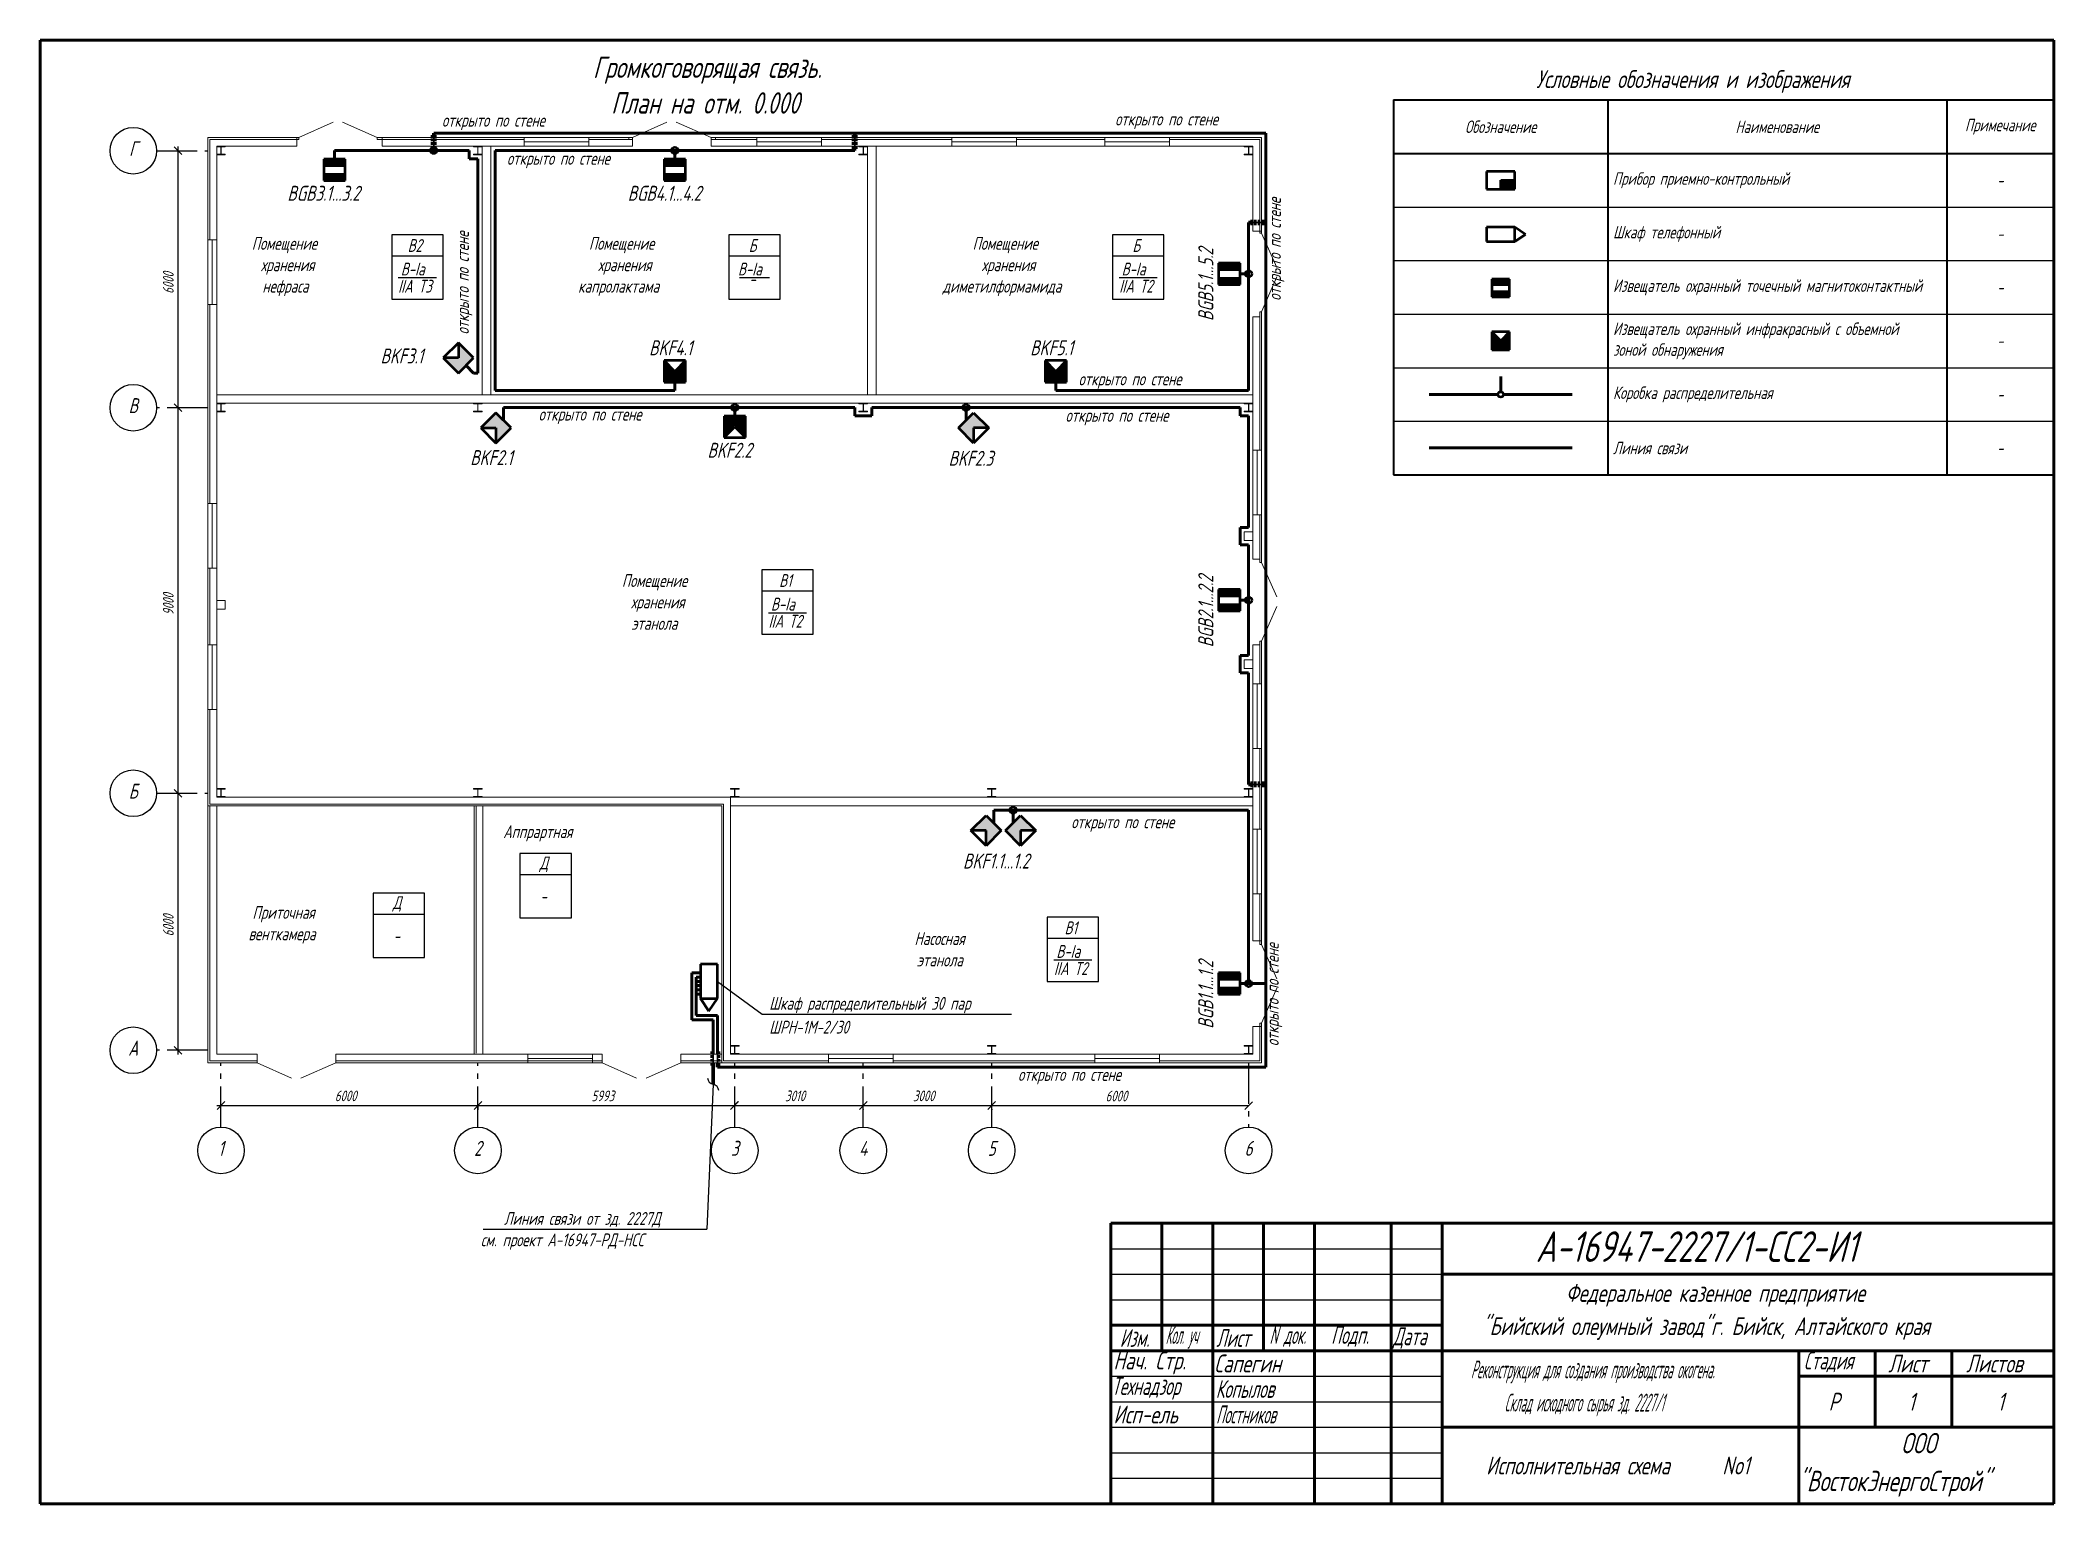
# Model space of a CAD drawing. Header units: millimetres. Extents: x 1337 to 2807, y 466 to 1370.
# Drawn here: x 2259.1 to 2654.1, y 469.4 to 756.4 of the extents above; entities that cross this region are included whole.
import ezdxf
from ezdxf.enums import TextEntityAlignment as Align

# ---------------------------------------------------------------- set-up
doc = ezdxf.new("R2010")
doc.units = ezdxf.units.MM
doc.linetypes.add('( Dashed )', pattern=[0.75, 0.5, -0.25])
doc.linetypes.add('gost6', pattern=[12, 8, -1.5, 1, -1.5])
for name, color, linetype, lineweight in [('Датчики (Вновь)', 2, 'Continuous', 50), ('Линия выноска', 137, 'Continuous', 25), ('Линия связи (Вновь)', 3, 'Continuous', 60), ('Осевая', 4, 'gost6', 25), ('ППК и др. приБоры', 171, 'Continuous', 50), ('Размерная', 4, 'Continuous', 25), ('Рамка толстая', 7, 'Continuous', 60), ('Связь', 84, 'Continuous', 50), ('Строительный', 251, 'Continuous', 13), ('ТаБлица', 253, 'Continuous', 25), ('Текст', 2, 'Continuous', 25), ('Штампы', 252, 'Continuous', 25)]:
    doc.layers.add(name, color=color, linetype=linetype, lineweight=lineweight)
doc.styles.add('Simplex', font='simplex.shx', dxfattribs={"width": 0.7, "oblique": 15})

msp = doc.modelspace()

# ---------------------------------------------------------------- texts
at = {"color": 18, "true_color": 0x000000, "style": 'Simplex', "oblique": 15}
for s, height, width, p in [('А-16947-2227/1-СС2-И1', 6, 0.7, (2552.53, 516.78)), ('Федеральное казенное предприятие', 3.5, 0.7, (2558.42, 508.94)), ('"Бийский олеумный завод"г. Бийск, Алтайского края', 3.5, 0.7, (2542.01, 502.44)), ('Изм.', 3.5, 0.6, (2470.92, 500.11)), ('Кол. уч', 3.5, 0.4, (2479.89, 500.69)), ('Лист', 3.5, 0.6, (2489.85, 500.11)), ('N', 3.5, 0.5, (2500.27, 500.69)), ('док.', 3.5, 0.5, (2503.05, 500.69)), ('Подп.', 3.5, 0.6, (2512.37, 500.69)), ('Дата', 3.5, 0.6, (2524.52, 500.44)), ('Нач. Стр.', 3.5, 0.7, (2469.67, 495.69)), ('Сапегин', 3.5, 0.7, (2489.45, 495.11)), ('Стадия', 3.5, 0.6, (2605.11, 495.69)), ('Лист', 3.5, 0.7, (2621.68, 495.11)), ('Листов', 3.5, 0.7, (2636.95, 495.11)), ('Технадзор', 3.5, 0.6, (2469.34, 490.69)), ('Реконструкция для создания производства окогена.', 3.5, 0.4, (2539.79, 493.94)), ('Копылов', 3.5, 0.6, (2489.74, 490.11)), ('Склад исходного сырья зд. 2227/1', 3.5, 0.4, (2546.39, 487.44)), ('Р', 3.5, 0.7, (2609.98, 487.61)), ('1', 3.5, 0.7, (2625.59, 487.61)), ('1', 3.5, 0.7, (2643.09, 487.61)), ('Исп-ель', 3.5, 0.7, (2469.67, 485.11)), ('Постников', 3.5, 0.5, (2489.81, 485.11)), ('ООО', 4, 0.7, (2624.2, 479.24)), ('Исполнительная схема ', 3.5, 0.7, (2542.8, 475.1)), ('No1', 3.5, 0.7, (2589.12, 475.1)), ('"ВостокЭнергоСтрой"', 4, 0.7, (2604.04, 471.81))]:
    msp.add_text(s, height=height, dxfattribs=dict(at, width=width)).set_placement(p)
at = {"layer": 'Линия выноска', "color": 18, "true_color": 0x000000, "style": 'Simplex', "oblique": 15, "width": 0.7}
for s, p in [('Шкаф распределительный 30 пар', (2402.14, 566.23)), ('ШРН-1М-2/30', (2402.14, 561.55)), ('Линия связи от зд. 2227Д', (2350.11, 524.04)), ('см. проект А-16947-РД-НСС', (2345.57, 519.84))]:
    msp.add_text(s, height=2.52, dxfattribs=at).set_placement(p)
at = {"layer": 'Размерная', "color": 18, "true_color": 0x000000, "style": 'Simplex', "oblique": 15, "width": 0.7}
for s, p in [('6000', (2285.31, 706.63)), ('9000', (2285.31, 643.63)), ('6000', (2285.31, 580.63))]:
    msp.add_text(s, height=2.1, rotation=90, dxfattribs=at).set_placement(p)
for s, p in [('6000', (2316.93, 548.29)), ('5993', (2367.27, 548.29)), ('3010', (2405.25, 548.29)), ('3000', (2430.35, 548.29)), ('6000', (2468.13, 548.25))]:
    msp.add_text(s, height=2.1, dxfattribs=at).set_placement(p)
at = {"layer": 'ТаБлица', "color": 18, "true_color": 0x000000, "style": 'Simplex', "oblique": 15, "width": 0.7}
msp.add_text('Условные обозначения и изображения', height=3.5, dxfattribs=at).set_placement((2552.6, 746.99))
at = {"layer": 'ТаБлица', "color": 18, "true_color": 0x000000, "char_height": 2.45, "style": 'Simplex'}
for s, insert, width, attachment_point in [('Обозначение', (2545.64, 739.4), 42, 5), ('Наименование', (2599.89, 739.4), 66.5, 5), ('Примечание', (2643.64, 739.4), 21, 5), ('Прибор приемно-контрольный', (2567.69, 728.9), 64.4, 4), ('-', (2643.64, 728.9), 21, 5), ('Шкаф телефонный', (2567.69, 718.4), 64.4, 4), ('-', (2643.64, 718.4), 21, 5), ('Извещатель охранный точечный магнитоконтактный ', (2567.69, 707.9), 64.4, 4), ('-', (2643.64, 707.9), 21, 5), ('Извещатель охранный инфракрасный с объемной зоной обнаружения', (2567.69, 697.4), 64.4, 4), ('-', (2643.64, 697.4), 21, 5), ('Коробка распределительная', (2567.69, 686.9), 64.4, 4), ('-', (2643.64, 686.9), 21, 5), ('Линия связи', (2567.69, 676.4), 64.4, 4), ('-', (2643.64, 676.4), 21, 5)]:
    msp.add_mtext(s, dxfattribs=dict(at, insert=insert, width=width, attachment_point=attachment_point))
at = {"layer": 'Текст', "color": 18, "true_color": 0x000000, "style": 'Simplex', "oblique": 15, "width": 0.7}
for s, height, p in [('Громкоговорящая связь.', 4.2, (2367.58, 748.97)), ('План на отм. 0.000', 4.2, (2371.14, 741.97)), ('BGB3.1...3.2', 2.94, (2307.62, 724.88)), ('BGB4.1...4.2', 2.94, (2374.39, 724.88)), ('Помещение', 2.52, (2300.63, 715.27)), ('В2', 2.52, (2331.21, 714.85)), ('Помещение', 2.52, (2366.77, 715.27)), ('Б', 2.52, (2398.12, 714.85)), ('Помещение', 2.52, (2442.04, 715.27)), ('Б', 2.52, (2473.39, 714.85)), ('хранения', 2.52, (2302.42, 711.07)), ('В-Ia', 2.52, (2329.87, 710.23)), ('хранения', 2.52, (2368.56, 711.07)), ('В-Ia', 2.52, (2396.01, 710.23)), ('хранения', 2.52, (2443.83, 711.07)), ('В-Ia', 2.52, (2471.28, 710.23)), ('нефраса', 2.52, (2302.71, 706.87)), ('IIА Т3', 2.52, (2329.34, 706.87)), ('капролактама', 2.52, (2364.65, 706.87)), ('_', 2.52, (2398.51, 709.39)), ('диметилформамида', 2.52, (2436.15, 706.87)), ('IIА Т2', 2.52, (2470.81, 706.87)), ('BKF3.1', 2.94, (2325.89, 692.97)), ('BKF4.1', 2.94, (2378.58, 694.58)), ('BKF5.1', 2.94, (2453.34, 694.58)), ('BKF2.1', 2.94, (2343.49, 673.04)), ('BKF2.2', 2.94, (2390.03, 674.48)), ('BKF2.3', 2.94, (2437.32, 672.9)), ('Помещение', 2.52, (2373.24, 649.14)), ('В1', 2.52, (2404.09, 649.14)), ('хранения', 2.52, (2375.03, 644.94)), ('В-Ia', 2.52, (2402.48, 644.52)), ('этанола', 2.52, (2375.1, 640.74)), ('IIА Т2', 2.52, (2402.01, 641.16)), ('Аппрартная', 2.52, (2349.96, 599.91)), ('BKF1.1...1.2', 2.94, (2440.16, 593.92)), ('Д', 2.52, (2357.1, 593.76)), ('Приточная', 2.52, (2300.76, 584.06)), ('Д', 2.52, (2328.29, 585.98)), ('-', 2.52, (2357.25, 587.22)), ('венткамера', 2.52, (2299.98, 579.86)), ('Насосная', 2.52, (2430.64, 578.93)), ('В1', 2.52, (2460.08, 581.03)), ('-', 2.52, (2328.44, 579.44)), ('В-Ia', 2.52, (2458.47, 576.41)), ('этанола', 2.52, (2431.1, 574.73)), ('IIА Т2', 2.52, (2458, 573.05))]:
    msp.add_text(s, height=height, dxfattribs=at).set_placement(p)
at = {"layer": 'Текст', "color": 18, "ltscale": 100, "true_color": 0x000000, "style": 'Simplex', "oblique": 15, "width": 0.7}
for p in [(2337.95, 739.41), (2470.02, 739.65), (2350.7, 731.94), (2462.84, 688.68), (2356.91, 681.77), (2460.28, 681.54), (2461.41, 601.82), (2450.97, 552.28)]:
    msp.add_text('открыто по стене', height=2.52, dxfattribs=at).set_placement(p)
for s, p in [('Г', (2277.36, 735.1)), ('В', (2277.36, 684.7)), ('Б', (2277.36, 609.1)), ('А', (2277.36, 558.7)), ('1', (2294.57, 539.05)), ('2', (2344.97, 539.05)), ('3', (2395.37, 539.05)), ('4', (2420.57, 539.05)), ('5', (2445.77, 539.05)), ('6', (2496.17, 539.05))]:
    msp.add_text(s, height=2.94, dxfattribs=at).set_placement(p, align=Align.MIDDLE)
for p in [(2502.53, 705.27), (2343.23, 698.66), (2502.11, 559.08)]:
    msp.add_text('открыто по стене', height=2.52, rotation=90, dxfattribs=at).set_placement(p)
at = {"layer": 'Текст', "color": 18, "true_color": 0x000000, "style": 'Simplex', "oblique": 15, "width": 0.7}
for s, p in [('BGB5.1...5.2', (2489.26, 701.31)), ('BGB2.1...2.2', (2489.26, 637.32)), ('BGB1.1...1.2', (2489.26, 562.52))]:
    msp.add_text(s, height=2.94, rotation=90, dxfattribs=at).set_placement(p)

# ---------------------------------------------------------------- hatches: boundary and pattern name
at = {"layer": 'Датчики (Вновь)', "true_color": 0x000000}
h = msp.add_hatch(color=18, dxfattribs=at)
h.paths.add_polyline_path([(2318.96, 731.81), (2318.96, 733.07), (2314.76, 733.07), (2314.76, 731.81)])
h.paths.add_polyline_path([(2314.76, 730.13), (2314.76, 728.87), (2318.96, 728.87), (2318.96, 730.13)])
h = msp.add_hatch(color=18, dxfattribs=at)
h.paths.add_polyline_path([(2385.73, 731.81), (2385.73, 733.07), (2381.53, 733.07), (2381.53, 731.81)])
h.paths.add_polyline_path([(2381.53, 730.13), (2381.53, 728.87), (2385.73, 728.87), (2385.73, 730.13)])
h = msp.add_hatch(color=18, dxfattribs=at)
h.paths.add_polyline_path([(2494.51, 711.39), (2494.51, 712.65), (2490.31, 712.65), (2490.31, 711.39)])
h.paths.add_polyline_path([(2490.31, 709.71), (2490.31, 708.45), (2494.51, 708.45), (2494.51, 709.71)])
h = msp.add_hatch(color=18, dxfattribs=at)
h.paths.add_polyline_path([(2547.39, 708.49), (2547.39, 709.54), (2543.89, 709.54), (2543.89, 708.49)])
h.paths.add_polyline_path([(2543.89, 707.09), (2543.89, 706.04), (2547.39, 706.04), (2547.39, 707.09)])
for points in [[(2543.89, 695.65), (2547.39, 695.65), (2547.39, 699.15), (2545.64, 697.4), (2543.89, 699.15)], [(2341.18, 691.08), (2344.15, 694.05), (2341.18, 697.02), (2341.18, 694.05), (2338.21, 694.05)], [(2381.53, 689.33), (2385.73, 689.33), (2385.73, 693.53), (2383.63, 691.43), (2381.53, 693.53)], [(2456.29, 689.33), (2460.49, 689.33), (2460.49, 693.53), (2458.39, 691.43), (2456.29, 693.53)], [(2351.51, 680.34), (2348.54, 683.31), (2345.57, 680.34), (2348.54, 680.34), (2348.54, 677.37)], [(2397.49, 682.67), (2393.29, 682.67), (2393.29, 678.47), (2395.39, 680.57), (2397.49, 678.47)], [(2439.28, 680.34), (2442.25, 683.31), (2445.22, 680.34), (2442.25, 680.34), (2442.25, 677.37)], [(2444.69, 604.33), (2447.66, 601.36), (2444.69, 598.39), (2444.69, 601.36), (2441.72, 601.36)], [(2448.5, 601.36), (2451.47, 604.33), (2454.44, 601.36), (2451.47, 601.36), (2451.47, 598.39)]]:
    msp.add_hatch(color=18, dxfattribs=at).paths.add_polyline_path(points)
h = msp.add_hatch(color=18, dxfattribs=at)
h.paths.add_polyline_path([(2494.51, 647.4), (2494.51, 648.66), (2490.31, 648.66), (2490.31, 647.4)])
h.paths.add_polyline_path([(2490.31, 645.72), (2490.31, 644.46), (2494.51, 644.46), (2494.51, 645.72)])
h = msp.add_hatch(color=18, dxfattribs=at)
h.paths.add_polyline_path([(2494.51, 572.2), (2494.51, 573.46), (2490.31, 573.46), (2490.31, 572.2)])
h.paths.add_polyline_path([(2490.31, 570.52), (2490.31, 569.26), (2494.51, 569.26), (2494.51, 570.52)])
at = {"layer": 'ППК и др. приБоры', "true_color": 0x000000}
msp.add_hatch(color=18, dxfattribs=at).paths.add_polyline_path([(2545.64, 728.9), (2545.64, 727.15), (2548.44, 727.15), (2548.44, 728.9)])

# ---------------------------------------------------------------- linework, layer by layer
at = {"color": 18, "lineweight": 70, "true_color": 0x000000}
for p, q in [((2336.32, 737.3), (2336.32, 738.14)), ((2418.91, 737.3), (2418.91, 738.14)), ((2496.19, 720.63), (2497.03, 720.63)), ((2497.03, 610.43), (2496.19, 610.43)), ((2391.15, 555.81), (2391.16, 551.61)), ((2391.99, 555.81), (2391.99, 554.97))]:
    msp.add_line(p, q, dxfattribs=at)
at = {"color": 18, "lineweight": 60, "true_color": 0x000000}
for p, q in [((2469.14, 524.36), (2654.14, 524.36)), ((2469.14, 524.36), (2469.14, 469.36)), ((2479.14, 524.36), (2479.14, 499.36)), ((2489.14, 524.36), (2489.14, 469.36)), ((2499.14, 524.36), (2499.14, 499.36)), ((2509.14, 524.36), (2509.14, 469.36)), ((2524.14, 524.36), (2524.14, 469.36)), ((2534.14, 524.36), (2534.14, 469.36)), ((2654.14, 524.36), (2654.14, 469.36)), ((2534.14, 514.36), (2654.14, 514.36)), ((2469.14, 504.36), (2534.14, 504.36)), ((2469.14, 499.36), (2654.14, 499.36)), ((2604.14, 499.36), (2604.14, 469.36)), ((2619.14, 499.36), (2619.14, 484.36)), ((2634.14, 499.36), (2634.14, 484.36)), ((2604.14, 494.36), (2654.14, 494.36)), ((2534.14, 484.36), (2654.14, 484.36)), ((2469.14, 469.36), (2654.14, 469.36))]:
    msp.add_line(p, q, dxfattribs=at)
at = {"color": 18, "lineweight": 25, "true_color": 0x000000}
for p, q in [((2469.14, 519.36), (2534.14, 519.36)), ((2469.14, 514.36), (2534.14, 514.36)), ((2469.14, 509.36), (2534.14, 509.36)), ((2469.14, 494.36), (2534.14, 494.36)), ((2469.14, 489.36), (2534.14, 489.36)), ((2469.14, 484.36), (2534.14, 484.36)), ((2469.14, 479.36), (2534.14, 479.36)), ((2469.14, 474.36), (2534.14, 474.36))]:
    msp.add_line(p, q, dxfattribs=at)
at = {"color": 18, "linetype": 'ByBlock', "lineweight": -2, "true_color": 0x000000}
for centre, start, end in [((2391.52, 553.09), 189.5411, 255.5411), ((2390.78, 550.13), 9.5411, 75.5411)]:
    msp.add_arc(centre, 1.53, start, end, dxfattribs=at)
at = {"layer": 'Датчики (Вновь)', "color": 18, "true_color": 0x000000}
for p, q in [((2314.76, 733.07), (2314.76, 728.87)), ((2318.96, 733.07), (2314.76, 733.07)), ((2314.76, 731.81), (2318.96, 731.81)), ((2318.96, 728.87), (2318.96, 733.07)), ((2381.53, 733.07), (2381.53, 728.87)), ((2385.73, 733.07), (2381.53, 733.07)), ((2381.53, 731.81), (2385.73, 731.81)), ((2385.73, 728.87), (2385.73, 733.07)), ((2314.76, 730.13), (2318.96, 730.13)), ((2314.76, 728.87), (2318.96, 728.87)), ((2381.53, 730.13), (2385.73, 730.13)), ((2381.53, 728.87), (2385.73, 728.87)), ((2490.31, 712.65), (2490.31, 708.45)), ((2494.51, 712.65), (2490.31, 712.65)), ((2490.31, 711.39), (2494.51, 711.39)), ((2494.51, 708.45), (2494.51, 712.65)), ((2490.31, 709.71), (2494.51, 709.71)), ((2490.31, 708.45), (2494.51, 708.45)), ((2543.89, 709.54), (2543.89, 706.04)), ((2547.39, 709.54), (2543.89, 709.54)), ((2543.89, 708.49), (2547.39, 708.49)), ((2543.89, 707.09), (2547.39, 707.09)), ((2547.39, 706.04), (2547.39, 709.54)), ((2543.89, 706.04), (2547.39, 706.04)), ((2547.39, 699.15), (2543.89, 699.15)), ((2543.89, 699.15), (2543.89, 695.65)), ((2545.64, 697.4), (2543.89, 699.15)), ((2547.39, 699.15), (2545.64, 697.4)), ((2547.39, 695.65), (2547.39, 699.15)), ((2341.18, 697.02), (2338.21, 694.05)), ((2344.15, 694.05), (2341.18, 697.02)), ((2341.18, 697.02), (2341.18, 694.05)), ((2543.89, 695.65), (2547.39, 695.65)), ((2338.21, 694.05), (2341.18, 691.08)), ((2341.18, 694.05), (2338.21, 694.05)), ((2341.18, 691.08), (2344.15, 694.05)), ((2385.73, 693.53), (2381.53, 693.53)), ((2381.53, 693.53), (2381.53, 689.33)), ((2383.63, 691.43), (2381.53, 693.53)), ((2385.73, 693.53), (2383.63, 691.43)), ((2385.73, 689.33), (2385.73, 693.53)), ((2460.49, 693.53), (2456.29, 693.53)), ((2456.29, 693.53), (2456.29, 689.33)), ((2458.39, 691.43), (2456.29, 693.53)), ((2460.49, 693.53), (2458.39, 691.43)), ((2460.49, 689.33), (2460.49, 693.53)), ((2381.53, 689.33), (2385.73, 689.33)), ((2456.29, 689.33), (2460.49, 689.33)), ((2348.54, 683.31), (2345.57, 680.34)), ((2345.57, 680.34), (2348.54, 677.37)), ((2345.57, 680.34), (2348.54, 680.34)), ((2351.51, 680.34), (2348.54, 683.31)), ((2348.54, 677.37), (2351.51, 680.34)), ((2348.54, 680.34), (2348.54, 677.37)), ((2397.49, 682.67), (2393.29, 682.67)), ((2393.29, 682.67), (2393.29, 678.47)), ((2393.29, 678.47), (2395.39, 680.57)), ((2395.39, 680.57), (2397.49, 678.47)), ((2397.49, 678.47), (2397.49, 682.67)), ((2439.28, 680.34), (2442.25, 683.31)), ((2442.25, 677.37), (2439.28, 680.34)), ((2442.25, 683.31), (2445.22, 680.34)), ((2445.22, 680.34), (2442.25, 677.37)), ((2445.22, 680.34), (2442.25, 680.34)), ((2442.25, 680.34), (2442.25, 677.37)), ((2393.29, 678.47), (2397.49, 678.47)), ((2490.31, 648.66), (2490.31, 644.46)), ((2494.51, 648.66), (2490.31, 648.66)), ((2494.51, 644.46), (2494.51, 648.66)), ((2490.31, 647.4), (2494.51, 647.4)), ((2490.31, 645.72), (2494.51, 645.72)), ((2490.31, 644.46), (2494.51, 644.46)), ((2441.72, 601.36), (2444.69, 604.33)), ((2444.69, 598.39), (2441.72, 601.36)), ((2444.69, 601.36), (2441.72, 601.36)), ((2444.69, 604.33), (2447.66, 601.36)), ((2447.66, 601.36), (2444.69, 598.39)), ((2444.69, 598.39), (2444.69, 601.36)), ((2448.5, 601.36), (2451.47, 604.33)), ((2451.47, 598.39), (2448.5, 601.36)), ((2451.47, 604.33), (2454.44, 601.36)), ((2454.44, 601.36), (2451.47, 598.39)), ((2454.44, 601.36), (2451.47, 601.36)), ((2451.47, 601.36), (2451.47, 598.39)), ((2490.31, 573.46), (2490.31, 569.26)), ((2494.51, 573.46), (2490.31, 573.46)), ((2494.51, 569.26), (2494.51, 573.46)), ((2490.31, 572.2), (2494.51, 572.2)), ((2490.31, 570.52), (2494.51, 570.52)), ((2490.31, 569.26), (2494.51, 569.26))]:
    msp.add_line(p, q, dxfattribs=at)
at = {"layer": 'Линия выноска', "color": 18, "linetype": 'ByBlock', "lineweight": -2, "true_color": 0x000000}
for p, q in [((2391.99, 571.8), (2400.79, 565.39)), ((2400.79, 565.39), (2400.79, 565.39)), ((2400.79, 565.39), (2449.7, 565.39)), ((2391.15, 551.61), (2389.93, 523.2)), ((2346, 523.2), (2389.93, 523.2)), ((2389.93, 523.2), (2389.93, 523.2))]:
    msp.add_line(p, q, dxfattribs=at)
at = {"layer": 'Линия связи (Вновь)', "color": 18, "true_color": 0x000000}
for p, q in [((2316.86, 734.75), (2336.32, 734.75)), ((2316.86, 734.75), (2316.86, 733.07)), ((2418.91, 738.14), (2336.32, 738.14)), ((2336.32, 734.75), (2336.32, 735.59)), ((2336.32, 734.75), (2343.31, 734.75)), ((2343.31, 734.75), (2343.31, 733.08)), ((2383.63, 734.75), (2348.35, 734.75)), ((2348.35, 734.75), (2348.35, 687.65)), ((2418.91, 734.75), (2383.63, 734.75)), ((2383.63, 734.75), (2383.63, 733.07)), ((2499.58, 738.14), (2418.91, 738.14)), ((2418.91, 734.75), (2418.91, 735.59)), ((2499.58, 720.63), (2499.58, 738.14)), ((2343.31, 733.08), (2344.99, 733.08)), ((2344.99, 733.08), (2344.99, 691.08)), ((2496.19, 710.55), (2496.19, 720.63)), ((2498.74, 720.63), (2499.58, 720.63)), ((2499.58, 610.43), (2499.58, 720.63)), ((2494.51, 710.55), (2496.19, 710.55)), ((2496.19, 710.55), (2496.19, 687.65)), ((2342.66, 692.57), (2344.15, 691.08)), ((2344.99, 691.08), (2344.15, 691.08)), ((2348.35, 687.65), (2383.63, 687.65)), ((2383.63, 687.65), (2383.63, 689.33)), ((2458.39, 687.65), (2458.39, 689.33)), ((2496.19, 687.65), (2458.39, 687.65)), ((2545.64, 687.43), (2545.64, 690.4)), ((2418.91, 684.35), (2350.03, 684.35)), ((2350.03, 681.83), (2350.03, 684.35)), ((2395.39, 682.67), (2395.39, 684.35)), ((2418.91, 682.68), (2418.91, 684.35)), ((2494.51, 684.35), (2422.27, 684.35)), ((2422.27, 682.68), (2422.27, 684.35)), ((2440.76, 681.83), (2440.76, 684.35)), ((2494.51, 682.68), (2494.51, 684.35)), ((2531.64, 686.9), (2545.11, 686.9)), ((2546.16, 686.9), (2559.64, 686.9)), ((2418.91, 682.68), (2422.27, 682.68)), ((2496.19, 682.68), (2494.51, 682.68)), ((2496.19, 660.79), (2496.19, 682.68)), ((2531.64, 676.4), (2559.64, 676.4)), ((2494.51, 657.43), (2494.51, 660.79)), ((2494.51, 660.79), (2496.19, 660.79)), ((2496.19, 657.43), (2494.51, 657.43)), ((2496.19, 635.68), (2496.19, 657.43)), ((2496.19, 646.56), (2494.51, 646.56)), ((2494.51, 632.32), (2494.51, 635.68)), ((2494.51, 635.68), (2496.19, 635.68)), ((2496.19, 632.32), (2494.51, 632.32)), ((2496.19, 610.43), (2496.19, 632.32)), ((2499.58, 610.43), (2498.74, 610.43)), ((2499.58, 571.36), (2499.58, 610.43)), ((2496.19, 605.37), (2446.18, 605.37)), ((2446.18, 602.85), (2446.18, 605.37)), ((2449.99, 602.85), (2449.99, 605.37)), ((2496.19, 571.36), (2496.19, 605.37)), ((2388.63, 573.48), (2386.95, 573.48)), ((2386.95, 573.48), (2386.95, 564.24)), ((2388.63, 572.64), (2387.79, 572.64)), ((2387.79, 572.64), (2387.79, 565.08)), ((2388.63, 571.8), (2387.79, 571.8)), ((2388.63, 570.96), (2387.79, 570.96)), ((2388.63, 570.12), (2387.79, 570.12)), ((2388.63, 569.28), (2387.79, 569.28)), ((2499.58, 571.36), (2494.51, 571.36)), ((2499.58, 554.97), (2499.58, 571.36)), ((2387.79, 565.08), (2391.99, 565.08)), ((2391.99, 565.08), (2391.99, 557.52)), ((2386.95, 564.24), (2391.15, 564.24)), ((2391.15, 564.24), (2391.15, 557.52)), ((2391.99, 554.97), (2499.58, 554.97))]:
    msp.add_line(p, q, dxfattribs=at)
at = {"layer": 'Линия связи (Вновь)', "linetype": '( Dashed )'}
for p, q in [((2336.03, 735.1), (2336.03, 737.78)), ((2336.6, 735.1), (2336.6, 737.78)), ((2418.62, 735.1), (2418.62, 737.78)), ((2419.19, 735.1), (2419.19, 737.78)), ((2499.22, 720.91), (2496.54, 720.91)), ((2499.22, 720.34), (2496.54, 720.34)), ((2499.22, 610.71), (2496.54, 610.71)), ((2499.22, 610.14), (2496.54, 610.14)), ((2390.87, 555.32), (2390.87, 558.01)), ((2392.28, 555.32), (2392.28, 558.01))]:
    msp.add_line(p, q, dxfattribs=at)
at = {"layer": 'Линия связи (Вновь)', "color": 18, "linetype": 'ByBlock', "lineweight": 30, "true_color": 0x000000}
for p, q in [((2336.32, 735.59), (2336.32, 737.3)), ((2418.91, 735.59), (2418.91, 737.3)), ((2498.74, 720.63), (2497.03, 720.63)), ((2498.74, 610.43), (2497.03, 610.43)), ((2391.15, 555.81), (2391.15, 557.52)), ((2391.99, 555.81), (2391.99, 557.52))]:
    msp.add_line(p, q, dxfattribs=at)
at = {"layer": 'Осевая', "color": 18, "true_color": 0x000000}
for p, q in [((2281.95, 734.69), (2292.03, 734.69)), ((2292.03, 684.29), (2281.95, 684.29)), ((2281.95, 608.69), (2292.03, 608.69)), ((2292.03, 558.29), (2281.95, 558.29)), ((2294.59, 543.21), (2294.59, 555.81)), ((2344.99, 543.21), (2344.99, 555.81)), ((2395.39, 543.21), (2395.39, 555.81)), ((2420.59, 543.21), (2420.59, 555.81)), ((2445.79, 543.21), (2445.79, 555.81)), ((2496.19, 555.81), (2496.19, 543.21))]:
    msp.add_line(p, q, dxfattribs=at)
at = {"layer": 'ППК и др. приБоры', "color": 18, "true_color": 0x000000}
for p, q in [((2542.84, 730.65), (2542.84, 727.15)), ((2548.44, 730.65), (2542.84, 730.65)), ((2542.84, 727.15), (2548.44, 727.15)), ((2545.64, 727.15), (2545.64, 728.9)), ((2545.64, 728.9), (2548.44, 728.9)), ((2548.44, 727.15), (2548.44, 730.65))]:
    msp.add_line(p, q, dxfattribs=at)
at = {"layer": 'Размерная', "color": 18, "true_color": 0x000000}
for p, q in [((2286.91, 733.94), (2285.4, 735.45)), ((2286.15, 735.53), (2286.15, 683.45)), ((2286.91, 683.54), (2285.4, 685.05)), ((2285.4, 685.05), (2286.91, 683.54)), ((2286.15, 685.13), (2286.15, 607.85)), ((2286.91, 607.94), (2285.4, 609.45)), ((2285.4, 609.45), (2286.91, 607.94)), ((2286.15, 609.53), (2286.15, 557.45)), ((2285.4, 559.05), (2286.91, 557.54)), ((2293.75, 547.45), (2345.83, 547.45)), ((2295.35, 548.21), (2293.83, 546.69)), ((2344.15, 547.45), (2396.17, 547.45)), ((2345.75, 548.21), (2344.23, 546.69)), ((2344.23, 546.69), (2345.75, 548.21)), ((2344.99, 547.58), (2344.99, 546.61)), ((2344.99, 546.74), (2344.99, 546.61)), ((2394.46, 547.45), (2421.43, 547.45)), ((2396.06, 548.21), (2394.55, 546.69)), ((2394.58, 546.69), (2396.09, 548.21)), ((2395.3, 546.65), (2395.3, 546.61)), ((2419.75, 547.45), (2496.19, 547.45)), ((2419.83, 546.69), (2421.35, 548.21)), ((2421.35, 548.21), (2419.83, 546.69)), ((2420.59, 546.65), (2420.59, 546.61)), ((2445.03, 546.69), (2446.55, 548.21)), ((2446.55, 548.21), (2445.03, 546.69)), ((2445.79, 547.58), (2445.79, 548.25)), ((2445.79, 546.74), (2445.79, 546.61)), ((2445.79, 546.65), (2445.79, 546.61)), ((2495.43, 546.65), (2496.95, 548.17))]:
    msp.add_line(p, q, dxfattribs=at)
at = {"layer": 'Рамка толстая', "color": 18, "true_color": 0x000000}
for p, q in [((2259.14, 469.36), (2259.14, 756.36)), ((2259.14, 756.36), (2654.14, 756.36)), ((2654.14, 756.36), (2654.14, 469.36)), ((2259.14, 469.36), (2654.14, 469.36))]:
    msp.add_line(p, q, dxfattribs=at)
at = {"layer": 'Связь', "color": 18, "true_color": 0x000000}
for p, q in [((2542.84, 719.69), (2542.84, 716.89)), ((2548.44, 719.69), (2542.84, 719.69)), ((2548.44, 716.89), (2548.44, 719.69)), ((2550.54, 718.29), (2548.44, 719.69)), ((2542.84, 716.89), (2548.44, 716.89)), ((2548.44, 716.89), (2550.54, 718.29)), ((2391.99, 575.16), (2388.63, 575.16)), ((2388.63, 575.16), (2388.63, 568.44)), ((2391.99, 568.44), (2391.99, 575.16)), ((2388.63, 568.44), (2391.99, 568.44)), ((2388.63, 568.44), (2390.31, 565.92)), ((2390.31, 565.92), (2391.99, 568.44))]:
    msp.add_line(p, q, dxfattribs=at)
for centre, radius in [((2336.32, 734.75), 0.63), ((2383.63, 734.75), 0.63), ((2496.19, 710.55), 0.63), ((2545.64, 686.9), 0.525), ((2395.39, 684.35), 0.63), ((2440.76, 684.35), 0.63), ((2496.19, 646.56), 0.63), ((2449.99, 605.37), 0.63), ((2496.19, 571.36), 0.63)]:
    msp.add_circle(centre, radius, dxfattribs=at)
at = {"layer": 'Строительный', "color": 18, "ltscale": 100, "true_color": 0x000000}
for p, q in [((2309.85, 737.3), (2316.59, 740.29)), ((2325.26, 737.3), (2318.43, 740.29)), ((2375.33, 737.3), (2382.07, 740.29)), ((2390.74, 737.3), (2383.92, 740.29)), ((2309.44, 737.3), (2292.03, 737.3)), ((2292.03, 737.3), (2292.03, 736.93)), ((2292.03, 736.93), (2292.03, 717.25)), ((2309.85, 736.93), (2292.4, 736.93)), ((2292.4, 736.93), (2292.4, 734.87)), ((2292.4, 735.59), (2292.4, 717.25)), ((2293.75, 735.59), (2309.44, 735.59)), ((2293.75, 717.25), (2293.75, 735.59)), ((2293.75, 735.49), (2293.75, 735.59)), ((2293.75, 735.59), (2295.43, 735.59)), ((2294.45, 735.49), (2293.75, 735.49)), ((2294.56, 734.13), (2294.56, 735.38)), ((2294.61, 734.13), (2294.61, 735.38)), ((2295.43, 735.49), (2294.72, 735.49)), ((2295.43, 735.59), (2295.43, 735.49)), ((2309.11, 737.3), (2309.85, 737.3)), ((2309.44, 737.3), (2309.44, 736.93)), ((2309.44, 735.59), (2309.44, 736.93)), ((2309.85, 737.3), (2309.85, 736.93)), ((2326.24, 737.3), (2325.26, 737.3)), ((2325.26, 737.3), (2325.26, 736.93)), ((2354.09, 736.93), (2325.26, 736.93)), ((2354.09, 737.3), (2326.24, 737.3)), ((2326.24, 735.59), (2326.24, 737.3)), ((2326.24, 735.59), (2354.09, 735.59)), ((2344.15, 735.49), (2344.15, 735.59)), ((2344.15, 735.59), (2345.83, 735.59)), ((2344.85, 735.49), (2344.15, 735.49)), ((2344.96, 734.13), (2344.96, 735.38)), ((2345.01, 734.13), (2345.01, 735.38)), ((2345.83, 735.49), (2345.12, 735.49)), ((2345.83, 735.59), (2345.83, 686.81)), ((2345.83, 735.59), (2345.83, 735.49)), ((2347.51, 686.81), (2347.51, 735.59)), ((2354.09, 737.3), (2354.09, 735.59)), ((2354.09, 737.3), (2366.77, 737.3)), ((2354.09, 736.44), (2366.77, 736.44)), ((2354.09, 735.59), (2366.77, 735.59)), ((2375.33, 737.3), (2366.77, 737.3)), ((2366.77, 735.59), (2366.77, 737.3)), ((2375.33, 736.93), (2366.77, 736.93)), ((2366.77, 735.59), (2375.33, 735.59)), ((2374.59, 737.3), (2375.33, 737.3)), ((2374.59, 737.3), (2374.59, 736.93)), ((2374.59, 736.93), (2375.33, 736.93)), ((2375.33, 737.3), (2375.33, 735.59)), ((2438, 737.3), (2390.74, 737.3)), ((2391.72, 737.3), (2390.74, 737.3)), ((2390.74, 737.3), (2390.74, 735.59)), ((2399.7, 736.93), (2390.74, 736.93)), ((2390.74, 736.93), (2391.58, 736.93)), ((2390.74, 735.59), (2438, 735.59)), ((2391.58, 736.93), (2391.58, 737.3)), ((2399.67, 736.44), (2412.36, 736.44)), ((2399.7, 737.3), (2399.7, 735.59)), ((2412.38, 735.59), (2412.38, 737.3)), ((2438, 736.93), (2412.38, 736.93)), ((2419.75, 735.49), (2419.75, 735.59)), ((2419.75, 735.59), (2421.43, 735.59)), ((2420.45, 735.49), (2419.75, 735.49)), ((2420.56, 734.13), (2420.56, 735.38)), ((2420.61, 734.13), (2420.61, 735.38)), ((2421.43, 735.49), (2420.72, 735.49)), ((2421.43, 735.59), (2421.43, 686.86)), ((2421.43, 735.59), (2421.43, 735.49)), ((2423.11, 686.86), (2423.11, 735.59)), ((2438, 737.3), (2438, 735.59)), ((2438, 737.3), (2450.68, 737.3)), ((2438, 736.44), (2450.68, 736.44)), ((2438, 735.59), (2450.68, 735.59)), ((2467.96, 737.3), (2450.68, 737.3)), ((2450.68, 735.59), (2450.68, 737.3)), ((2467.96, 736.93), (2450.68, 736.93)), ((2450.68, 735.59), (2467.96, 735.59)), ((2467.96, 737.3), (2467.96, 735.59)), ((2467.96, 737.3), (2480.65, 737.3)), ((2467.96, 736.44), (2480.65, 736.44)), ((2467.96, 735.59), (2480.65, 735.59)), ((2498.74, 737.3), (2480.65, 737.3)), ((2480.65, 735.59), (2480.65, 737.3)), ((2498.37, 736.93), (2480.65, 736.93)), ((2480.65, 735.59), (2497.03, 735.59)), ((2495.35, 735.49), (2495.35, 735.59)), ((2495.35, 735.59), (2497.03, 735.59)), ((2496.05, 735.49), (2495.35, 735.49)), ((2496.16, 734.13), (2496.16, 735.38)), ((2496.21, 734.13), (2496.21, 735.38)), ((2497.03, 735.49), (2496.32, 735.49)), ((2497.03, 735.59), (2497.03, 718.95)), ((2497.03, 735.59), (2497.03, 735.49)), ((2498.37, 718.53), (2498.37, 736.93)), ((2498.74, 718.95), (2498.74, 737.3)), ((2293.75, 733.92), (2293.75, 734.02)), ((2293.75, 734.02), (2294.45, 734.02)), ((2295.43, 733.92), (2293.75, 733.92)), ((2294.72, 734.02), (2295.43, 734.02)), ((2295.43, 734.02), (2295.43, 733.92)), ((2344.15, 733.92), (2344.15, 734.02)), ((2344.15, 734.02), (2344.85, 734.02)), ((2345.83, 733.92), (2344.15, 733.92)), ((2345.12, 734.02), (2345.83, 734.02)), ((2345.83, 734.02), (2345.83, 733.92)), ((2419.75, 733.92), (2419.75, 734.02)), ((2419.75, 734.02), (2420.45, 734.02)), ((2421.43, 733.92), (2419.75, 733.92)), ((2420.72, 734.02), (2421.43, 734.02)), ((2421.43, 734.02), (2421.43, 733.92)), ((2495.35, 733.92), (2495.35, 734.02)), ((2495.35, 734.02), (2496.05, 734.02)), ((2497.03, 733.92), (2495.35, 733.92)), ((2496.32, 734.02), (2497.03, 734.02)), ((2497.03, 734.02), (2497.03, 733.92)), ((2497.03, 718.95), (2498.37, 718.95)), ((2498.74, 718.95), (2498.37, 718.95)), ((2498.74, 719.27), (2498.74, 718.53)), ((2293.75, 717.25), (2292.03, 717.25)), ((2292.03, 717.25), (2292.03, 704.57)), ((2292.89, 717.25), (2292.89, 704.57)), ((2293.75, 717.25), (2293.75, 704.57)), ((2498.74, 718.53), (2498.37, 718.53)), ((2498.74, 718.53), (2501.73, 711.8)), ((2498.74, 703.13), (2501.73, 709.95)), ((2292.03, 704.57), (2292.03, 665.48)), ((2292.03, 704.57), (2293.75, 704.57)), ((2292.4, 704.57), (2292.4, 665.48)), ((2293.75, 665.48), (2293.75, 704.57)), ((2498.37, 675.99), (2498.37, 703.13)), ((2498.74, 703.13), (2498.37, 703.13)), ((2498.74, 702.15), (2498.74, 703.13)), ((2497.03, 702.15), (2497.03, 675.99)), ((2497.03, 702.15), (2498.37, 702.15)), ((2498.74, 675.99), (2498.74, 702.15)), ((2293.75, 686.81), (2497.03, 686.81)), ((2293.75, 685.19), (2497.03, 685.19)), ((2293.75, 685.09), (2293.75, 685.19)), ((2293.75, 685.19), (2295.43, 685.19)), ((2294.45, 685.09), (2293.75, 685.09)), ((2293.75, 683.52), (2293.75, 683.62)), ((2293.75, 683.62), (2294.45, 683.62)), ((2295.43, 683.52), (2293.75, 683.52)), ((2294.56, 683.73), (2294.56, 684.98)), ((2294.61, 683.73), (2294.61, 684.98)), ((2295.43, 685.09), (2294.72, 685.09)), ((2294.72, 683.62), (2295.43, 683.62)), ((2295.43, 685.19), (2295.43, 685.09)), ((2295.43, 683.62), (2295.43, 683.52)), ((2344.15, 685.09), (2344.15, 685.19)), ((2344.15, 685.19), (2345.83, 685.19)), ((2344.85, 685.09), (2344.15, 685.09)), ((2344.15, 683.52), (2344.15, 683.62)), ((2344.15, 683.62), (2344.85, 683.62)), ((2345.83, 683.52), (2344.15, 683.52)), ((2344.96, 683.73), (2344.96, 684.98)), ((2345.01, 683.73), (2345.01, 684.98)), ((2345.83, 685.09), (2345.12, 685.09)), ((2345.12, 683.62), (2345.83, 683.62)), ((2345.83, 686.81), (2347.51, 686.81)), ((2345.83, 685.19), (2345.83, 685.09)), ((2345.83, 683.62), (2345.83, 683.52)), ((2419.75, 685.09), (2419.75, 685.19)), ((2419.75, 685.19), (2421.43, 685.19)), ((2420.45, 685.09), (2419.75, 685.09)), ((2419.75, 683.52), (2419.75, 683.62)), ((2419.75, 683.62), (2420.45, 683.62)), ((2421.43, 683.52), (2419.75, 683.52)), ((2420.56, 683.73), (2420.56, 684.98)), ((2420.61, 683.73), (2420.61, 684.98)), ((2421.43, 685.09), (2420.72, 685.09)), ((2420.72, 683.62), (2421.43, 683.62)), ((2421.43, 685.19), (2421.43, 685.09)), ((2421.43, 683.62), (2421.43, 683.52)), ((2495.35, 685.09), (2495.35, 685.19)), ((2495.35, 685.19), (2497.03, 685.19)), ((2496.05, 685.09), (2495.35, 685.09)), ((2495.35, 683.52), (2495.35, 683.62)), ((2495.35, 683.62), (2496.05, 683.62)), ((2497.03, 683.52), (2495.35, 683.52)), ((2496.16, 683.73), (2496.16, 684.98)), ((2496.21, 683.73), (2496.21, 684.98)), ((2497.03, 685.09), (2496.32, 685.09)), ((2496.32, 683.62), (2497.03, 683.62)), ((2497.03, 685.19), (2497.03, 686.53)), ((2497.03, 685.19), (2497.03, 685.19)), ((2497.03, 685.19), (2497.03, 685.09)), ((2497.03, 683.62), (2497.03, 683.52)), ((2498.74, 675.99), (2497.03, 675.99)), ((2497.03, 663.31), (2497.03, 675.99)), ((2497.88, 675.99), (2497.88, 663.31)), ((2498.74, 663.31), (2498.74, 675.99)), ((2293.75, 665.48), (2292.03, 665.48)), ((2292.03, 652.8), (2292.03, 665.48)), ((2292.89, 665.48), (2292.89, 652.8)), ((2293.75, 665.48), (2293.75, 652.8)), ((2497.03, 659.95), (2495.35, 659.95)), ((2495.35, 659.95), (2495.35, 658.27)), ((2497.03, 663.31), (2497.03, 654.61)), ((2497.03, 663.31), (2498.74, 663.31)), ((2497.03, 658.27), (2497.03, 659.95)), ((2498.37, 653.92), (2498.37, 663.31)), ((2498.74, 654.61), (2498.74, 663.31)), ((2495.35, 658.27), (2497.03, 658.27)), ((2292.03, 652.8), (2292.03, 555.81)), ((2292.03, 652.8), (2293.75, 652.8)), ((2292.4, 652.8), (2292.4, 637.82)), ((2293.75, 607.92), (2293.75, 652.8)), ((2497.03, 654.61), (2498.37, 654.61)), ((2498.74, 653.92), (2498.37, 653.92)), ((2498.74, 654.66), (2498.74, 653.92)), ((2498.74, 653.92), (2501.73, 647.19)), ((2293.75, 646.47), (2295.43, 646.47)), ((2293.75, 644.79), (2293.75, 646.47)), ((2295.43, 644.79), (2293.75, 644.79)), ((2295.43, 646.47), (2295.43, 644.79)), ((2498.74, 638.51), (2501.73, 645.34)), ((2293.75, 637.82), (2292.03, 637.82)), ((2292.89, 637.82), (2292.89, 625.13)), ((2497.03, 637.81), (2497.03, 630.17)), ((2497.03, 637.81), (2498.37, 637.81)), ((2498.37, 630.17), (2498.37, 638.51)), ((2498.74, 638.51), (2498.37, 638.51)), ((2498.74, 637.77), (2498.74, 638.51)), ((2498.74, 630.17), (2498.74, 637.81)), ((2497.03, 634.84), (2495.35, 634.84)), ((2495.35, 634.84), (2495.35, 633.16)), ((2495.35, 633.16), (2497.03, 633.16)), ((2497.03, 633.16), (2497.03, 634.84)), ((2498.74, 630.17), (2497.03, 630.17)), ((2497.03, 617.48), (2497.03, 630.17)), ((2497.88, 630.17), (2497.88, 617.48)), ((2498.74, 617.48), (2498.74, 630.17)), ((2292.03, 625.13), (2293.75, 625.13)), ((2292.4, 625.13), (2292.4, 606.58)), ((2497.03, 617.48), (2497.03, 601.67)), ((2497.03, 617.48), (2498.74, 617.48)), ((2498.37, 601.67), (2498.37, 617.48)), ((2498.74, 601.67), (2498.74, 617.48)), ((2293.75, 609.49), (2293.75, 609.59)), ((2293.75, 609.59), (2295.43, 609.59)), ((2294.45, 609.49), (2293.75, 609.49)), ((2294.56, 608.13), (2294.56, 609.38)), ((2294.61, 608.13), (2294.61, 609.38)), ((2295.43, 609.49), (2294.72, 609.49)), ((2295.43, 609.59), (2295.43, 609.49)), ((2344.15, 609.49), (2344.15, 609.59)), ((2344.15, 609.59), (2345.83, 609.59)), ((2344.85, 609.49), (2344.15, 609.49)), ((2344.96, 608.13), (2344.96, 609.38)), ((2345.01, 608.13), (2345.01, 609.38)), ((2345.83, 609.49), (2345.12, 609.49)), ((2345.83, 609.59), (2345.83, 609.49)), ((2394.55, 609.49), (2394.55, 609.59)), ((2394.55, 609.59), (2396.23, 609.59)), ((2395.25, 609.49), (2394.55, 609.49)), ((2395.36, 608.13), (2395.36, 609.38)), ((2395.41, 608.13), (2395.41, 609.38)), ((2396.23, 609.49), (2395.52, 609.49)), ((2396.23, 609.59), (2396.23, 609.49)), ((2444.95, 609.49), (2444.95, 609.59)), ((2444.95, 609.59), (2446.63, 609.59)), ((2445.65, 609.49), (2444.95, 609.49)), ((2445.76, 608.13), (2445.76, 609.38)), ((2445.81, 608.13), (2445.81, 609.38)), ((2446.63, 609.49), (2445.92, 609.49)), ((2446.63, 609.59), (2446.63, 609.49)), ((2495.35, 609.49), (2495.35, 609.59)), ((2495.35, 609.59), (2497.03, 609.59)), ((2496.05, 609.49), (2495.35, 609.49)), ((2496.16, 608.13), (2496.16, 609.38)), ((2496.21, 608.13), (2496.21, 609.38)), ((2497.03, 609.49), (2496.32, 609.49)), ((2497.03, 609.59), (2497.03, 609.49)), ((2292.03, 606.21), (2313.74, 606.21)), ((2292.4, 606.58), (2313.74, 606.58)), ((2292.4, 606.21), (2292.4, 556.18)), ((2293.75, 607.92), (2293.75, 608.02)), ((2293.75, 608.02), (2294.45, 608.02)), ((2313.74, 607.92), (2293.75, 607.92)), ((2295.43, 607.92), (2293.75, 607.92)), ((2293.75, 557.52), (2293.75, 606.21)), ((2294.72, 608.02), (2295.43, 608.02)), ((2295.43, 608.02), (2295.43, 607.92)), ((2312.54, 606.21), (2377.23, 606.21)), ((2312.76, 606.58), (2375.98, 606.58)), ((2375.98, 607.92), (2313.04, 607.92)), ((2344.15, 607.92), (2344.15, 608.02)), ((2344.15, 608.02), (2344.85, 608.02)), ((2345.83, 607.92), (2344.15, 607.92)), ((2344.25, 606.21), (2344.25, 586.67)), ((2344.62, 606.21), (2344.62, 586.67)), ((2345.12, 608.02), (2345.83, 608.02)), ((2345.83, 608.02), (2345.83, 607.92)), ((2345.96, 586.67), (2345.96, 606.21)), ((2497.03, 607.92), (2375.98, 607.92)), ((2375.98, 606.58), (2393.2, 606.58)), ((2375.98, 606.21), (2392.83, 606.21)), ((2391.99, 606.21), (2383.96, 606.21)), ((2392.83, 606.21), (2392.83, 586.67)), ((2393.2, 606.58), (2393.2, 586.67)), ((2394.55, 607.92), (2394.55, 608.02)), ((2394.55, 608.02), (2395.25, 608.02)), ((2394.55, 586.67), (2394.55, 607.92)), ((2396.23, 607.92), (2394.55, 607.92)), ((2394.55, 606.21), (2497.03, 606.21)), ((2395.52, 608.02), (2396.23, 608.02)), ((2396.23, 608.02), (2396.23, 607.92)), ((2444.95, 607.92), (2444.95, 608.02)), ((2444.95, 608.02), (2445.65, 608.02)), ((2446.63, 607.92), (2444.95, 607.92)), ((2446.63, 606.21), (2444.95, 606.21)), ((2445.92, 608.02), (2446.63, 608.02)), ((2446.63, 608.02), (2446.63, 607.92)), ((2495.35, 607.92), (2495.35, 608.02)), ((2495.35, 608.02), (2496.05, 608.02)), ((2497.03, 607.92), (2495.35, 607.92)), ((2496.32, 608.02), (2497.03, 608.02)), ((2497.03, 608.02), (2497.03, 607.92)), ((2498.74, 601.67), (2497.03, 601.67)), ((2497.03, 588.98), (2497.03, 601.67)), ((2497.88, 601.67), (2497.88, 588.98)), ((2498.74, 588.98), (2498.74, 601.67)), ((2497.03, 588.98), (2497.03, 579.76)), ((2497.03, 588.98), (2498.74, 588.98)), ((2498.37, 579.02), (2498.37, 588.98)), ((2498.74, 579.76), (2498.74, 588.98)), ((2344.25, 586.67), (2344.25, 557.52)), ((2344.62, 586.67), (2344.62, 557.71)), ((2345.96, 557.52), (2345.96, 586.67)), ((2392.83, 586.67), (2392.83, 555.81)), ((2393.2, 586.67), (2393.2, 556.18)), ((2394.55, 557.52), (2394.55, 586.67)), ((2497.03, 582.44), (2497.03, 582.02)), ((2498.74, 579.76), (2497.03, 579.76)), ((2497.03, 579.76), (2498.37, 579.76)), ((2498.74, 579.02), (2498.37, 579.02)), ((2498.74, 579.76), (2498.74, 579.02)), ((2498.74, 579.02), (2501.73, 572.29)), ((2498.74, 563.61), (2501.73, 570.44)), ((2497.03, 562.96), (2497.03, 557.52)), ((2498.74, 562.96), (2497.03, 562.96)), ((2497.03, 562.96), (2498.37, 562.96)), ((2498.37, 556.18), (2498.37, 563.61)), ((2498.74, 563.61), (2498.37, 563.61)), ((2498.74, 562.87), (2498.74, 563.61)), ((2498.74, 555.81), (2498.74, 562.96)), ((2301.68, 557.52), (2293.75, 557.52)), ((2301.68, 555.81), (2301.68, 557.52)), ((2369.4, 557.52), (2317.09, 557.52)), ((2317.09, 555.81), (2317.09, 557.52)), ((2354.82, 557.52), (2354.82, 555.81)), ((2354.82, 557.52), (2367.5, 557.52)), ((2367.5, 555.81), (2367.5, 557.52)), ((2369.4, 555.81), (2369.4, 557.52)), ((2392.83, 557.52), (2384.8, 557.52)), ((2384.8, 555.81), (2384.8, 557.52)), ((2394.55, 559.09), (2394.55, 559.19)), ((2394.55, 559.19), (2396.23, 559.19)), ((2395.25, 559.09), (2394.55, 559.09)), ((2394.55, 557.52), (2394.55, 557.62)), ((2394.55, 557.62), (2395.25, 557.62)), ((2413.79, 557.52), (2394.55, 557.52)), ((2396.23, 557.52), (2394.55, 557.52)), ((2395.36, 557.73), (2395.36, 558.98)), ((2395.41, 557.73), (2395.41, 558.98)), ((2396.23, 559.09), (2395.52, 559.09)), ((2395.52, 557.62), (2396.23, 557.62)), ((2396.23, 559.19), (2396.23, 559.09)), ((2396.23, 557.62), (2396.23, 557.52)), ((2413.79, 557.52), (2413.79, 555.81)), ((2413.79, 557.52), (2426.48, 557.52)), ((2466.01, 557.52), (2426.48, 557.52)), ((2426.48, 555.81), (2426.48, 557.52)), ((2444.95, 559.09), (2444.95, 559.19)), ((2444.95, 559.19), (2446.63, 559.19)), ((2445.65, 559.09), (2444.95, 559.09)), ((2444.95, 557.52), (2444.95, 557.62)), ((2444.95, 557.62), (2445.65, 557.62)), ((2446.63, 557.52), (2444.95, 557.52)), ((2445.76, 557.73), (2445.76, 558.98)), ((2445.81, 557.73), (2445.81, 558.98)), ((2446.63, 559.09), (2445.92, 559.09)), ((2445.92, 557.62), (2446.63, 557.62)), ((2446.63, 559.19), (2446.63, 559.09)), ((2446.63, 557.62), (2446.63, 557.52)), ((2466.01, 557.52), (2466.01, 555.81)), ((2466.01, 557.52), (2478.7, 557.52)), ((2497.03, 557.52), (2478.7, 557.52)), ((2478.7, 555.81), (2478.7, 557.52)), ((2495.35, 559.09), (2495.35, 559.19)), ((2495.35, 559.19), (2497.03, 559.19)), ((2496.05, 559.09), (2495.35, 559.09)), ((2495.35, 557.52), (2495.35, 557.62)), ((2495.35, 557.62), (2496.05, 557.62)), ((2497.03, 557.52), (2495.35, 557.52)), ((2496.16, 557.73), (2496.16, 558.98)), ((2496.21, 557.73), (2496.21, 558.98)), ((2497.03, 559.09), (2496.32, 559.09)), ((2496.32, 557.62), (2497.03, 557.62)), ((2497.03, 559.19), (2497.03, 559.09)), ((2497.03, 557.62), (2497.03, 557.52)), ((2292.03, 555.81), (2301.68, 555.81)), ((2292.4, 556.18), (2301.68, 556.18)), ((2301.68, 555.81), (2301.68, 556.18)), ((2301.68, 555.81), (2308.42, 552.82)), ((2317.09, 555.81), (2310.27, 552.82)), ((2317.09, 556.18), (2369.4, 556.18)), ((2317.09, 555.81), (2317.09, 556.18)), ((2317.09, 555.81), (2369.4, 555.81)), ((2354.82, 556.67), (2367.5, 556.67)), ((2354.82, 555.81), (2367.5, 555.81)), ((2369.4, 555.81), (2369.4, 556.18)), ((2369.4, 555.81), (2376.13, 552.82)), ((2384.8, 555.81), (2377.98, 552.82)), ((2384.8, 556.18), (2392.83, 556.18)), ((2384.8, 555.81), (2384.8, 556.18)), ((2384.8, 555.81), (2392.83, 555.81)), ((2392.83, 555.81), (2413.79, 555.81)), ((2393.2, 556.18), (2413.79, 556.18)), ((2413.79, 556.67), (2426.48, 556.67)), ((2413.79, 555.81), (2426.48, 555.81)), ((2426.48, 556.18), (2466.01, 556.18)), ((2426.48, 555.81), (2466.01, 555.81)), ((2466.01, 556.67), (2478.7, 556.67)), ((2466.01, 555.81), (2478.7, 555.81)), ((2478.7, 556.18), (2498.37, 556.18)), ((2478.7, 555.81), (2498.74, 555.81))]:
    msp.add_line(p, q, dxfattribs=at)
for centre, start, end in [((2294.45, 735.38), 0, 90), ((2294.72, 735.38), 90, 180), ((2344.85, 735.38), 0, 90), ((2345.12, 735.38), 90, 180), ((2420.45, 735.38), 0, 90), ((2420.72, 735.38), 90, 180), ((2496.05, 735.38), 0, 90), ((2496.32, 735.38), 90, 180), ((2294.45, 734.13), 270, 0), ((2294.72, 734.13), 180, 270), ((2344.85, 734.13), 270, 0), ((2345.12, 734.13), 180, 270), ((2420.45, 734.13), 270, 0), ((2420.72, 734.13), 180, 270), ((2496.05, 734.13), 270, 0), ((2496.32, 734.13), 180, 270), ((2294.45, 684.98), 0, 90), ((2294.45, 683.73), 270, 0), ((2294.72, 684.98), 90, 180), ((2294.72, 683.73), 180, 270), ((2344.85, 684.98), 0, 90), ((2344.85, 683.73), 270, 0), ((2345.12, 684.98), 90, 180), ((2345.12, 683.73), 180, 270), ((2420.45, 684.98), 0, 90), ((2420.45, 683.73), 270, 0), ((2420.72, 684.98), 90, 180), ((2420.72, 683.73), 180, 270), ((2496.05, 684.98), 0, 90), ((2496.05, 683.73), 270, 0), ((2496.32, 684.98), 90, 180), ((2496.32, 683.73), 180, 270), ((2294.45, 609.38), 0, 90), ((2294.72, 609.38), 90, 180), ((2344.85, 609.38), 0, 90), ((2345.12, 609.38), 90, 180), ((2395.25, 609.38), 0, 90), ((2395.52, 609.38), 90, 180), ((2445.65, 609.38), 0, 90), ((2445.92, 609.38), 90, 180), ((2496.05, 609.38), 0, 90), ((2496.32, 609.38), 90, 180), ((2294.45, 608.13), 270, 0), ((2294.72, 608.13), 180, 270), ((2344.85, 608.13), 270, 0), ((2345.12, 608.13), 180, 270), ((2395.25, 608.13), 270, 0), ((2395.52, 608.13), 180, 270), ((2445.65, 608.13), 270, 0), ((2445.92, 608.13), 180, 270), ((2496.05, 608.13), 270, 0), ((2496.32, 608.13), 180, 270), ((2395.25, 558.98), 0, 90), ((2395.25, 557.73), 270, 0), ((2395.52, 558.98), 90, 180), ((2395.52, 557.73), 180, 270), ((2445.65, 558.98), 0, 90), ((2445.65, 557.73), 270, 0), ((2445.92, 558.98), 90, 180), ((2445.92, 557.73), 180, 270), ((2496.05, 558.98), 0, 90), ((2496.05, 557.73), 270, 0), ((2496.32, 558.98), 90, 180), ((2496.32, 557.73), 180, 270)]:
    msp.add_arc(centre, 0.109, start, end, dxfattribs=at)
at = {"layer": 'ТаБлица', "color": 18, "lineweight": 40, "true_color": 0x000000}
for p, q in [((2524.64, 744.65), (2654.14, 744.65)), ((2524.64, 744.65), (2524.64, 671.15)), ((2566.64, 744.65), (2566.64, 671.15)), ((2633.14, 744.65), (2633.14, 671.15)), ((2654.14, 744.65), (2654.14, 671.15)), ((2524.64, 734.15), (2654.14, 734.15)), ((2524.64, 671.15), (2654.14, 671.15))]:
    msp.add_line(p, q, dxfattribs=at)
at = {"layer": 'ТаБлица', "color": 18, "lineweight": 25, "true_color": 0x000000}
for p, q in [((2524.64, 723.65), (2654.14, 723.65)), ((2524.64, 713.15), (2654.14, 713.15)), ((2524.64, 702.65), (2654.14, 702.65)), ((2524.64, 692.15), (2654.14, 692.15)), ((2524.64, 681.65), (2654.14, 681.65))]:
    msp.add_line(p, q, dxfattribs=at)
at = {"layer": 'Текст', "color": 18, "ltscale": 100, "true_color": 0x000000}
for p, q in [((2328.08, 718.21), (2328.08, 705.61)), ((2338.16, 718.21), (2328.08, 718.21)), ((2338.16, 705.61), (2338.16, 718.21)), ((2394.22, 718.21), (2394.22, 705.61)), ((2404.3, 718.21), (2394.22, 718.21)), ((2404.3, 705.61), (2404.3, 718.21)), ((2469.49, 718.21), (2469.49, 705.61)), ((2479.57, 718.21), (2469.49, 718.21)), ((2479.57, 705.61), (2479.57, 718.21)), ((2338.16, 714.01), (2328.08, 714.01)), ((2404.3, 714.01), (2394.22, 714.01)), ((2479.57, 714.01), (2469.49, 714.01)), ((2328.08, 705.61), (2338.16, 705.61)), ((2394.22, 705.61), (2404.3, 705.61)), ((2469.49, 705.61), (2479.57, 705.61)), ((2400.69, 652.5), (2400.69, 639.9)), ((2410.77, 652.5), (2400.69, 652.5)), ((2410.77, 639.9), (2410.77, 652.5)), ((2410.77, 648.3), (2400.69, 648.3)), ((2400.69, 639.9), (2410.77, 639.9)), ((2353.25, 596.88), (2353.25, 584.28)), ((2363.33, 596.88), (2353.25, 596.88)), ((2363.33, 584.28), (2363.33, 596.88)), ((2363.33, 592.68), (2353.25, 592.68)), ((2324.45, 589.1), (2324.45, 576.5)), ((2334.53, 589.1), (2324.45, 589.1)), ((2334.53, 576.5), (2334.53, 589.1)), ((2334.53, 584.9), (2324.45, 584.9)), ((2353.25, 584.28), (2363.33, 584.28)), ((2456.68, 584.39), (2456.68, 571.79)), ((2466.76, 584.39), (2456.68, 584.39)), ((2466.76, 571.79), (2466.76, 584.39)), ((2466.76, 580.19), (2456.68, 580.19)), ((2324.45, 576.5), (2334.53, 576.5)), ((2456.68, 571.79), (2466.76, 571.79))]:
    msp.add_line(p, q, dxfattribs=at)
at = {"layer": 'Текст', "color": 18, "true_color": 0x000000}
for p, q in [((2329.34, 709.81), (2336.9, 709.81)), ((2396.34, 709.81), (2402.17, 709.81)), ((2470.81, 709.81), (2478.24, 709.81)), ((2402.01, 644.1), (2409.44, 644.1)), ((2458, 575.99), (2465.44, 575.99))]:
    msp.add_line(p, q, dxfattribs=at)
at = {"layer": 'Текст', "color": 18, "ltscale": 100, "true_color": 0x000000}
for centre in [(2277.39, 734.69), (2277.39, 684.29), (2277.39, 608.69), (2277.39, 558.29), (2294.59, 538.64), (2344.99, 538.64), (2395.39, 538.64), (2420.59, 538.64), (2445.79, 538.64), (2496.19, 538.64)]:
    msp.add_circle(centre, 4.57, dxfattribs=at)
at = {"layer": 'Штампы', "color": 18, "lineweight": 60, "true_color": 0x000000}
msp.add_line((2259.14, 469.36), (2259.14, 554.36), dxfattribs=at)

msp.set_redraw_order([(e.dxf.handle, doc.entitydb.next_handle()) for e in msp.query("TEXT MTEXT ATTDEF DIMENSION ARC_DIMENSION")])  # texts and dimensions are drawn at this point

doc.saveas('drawing.dxf')
